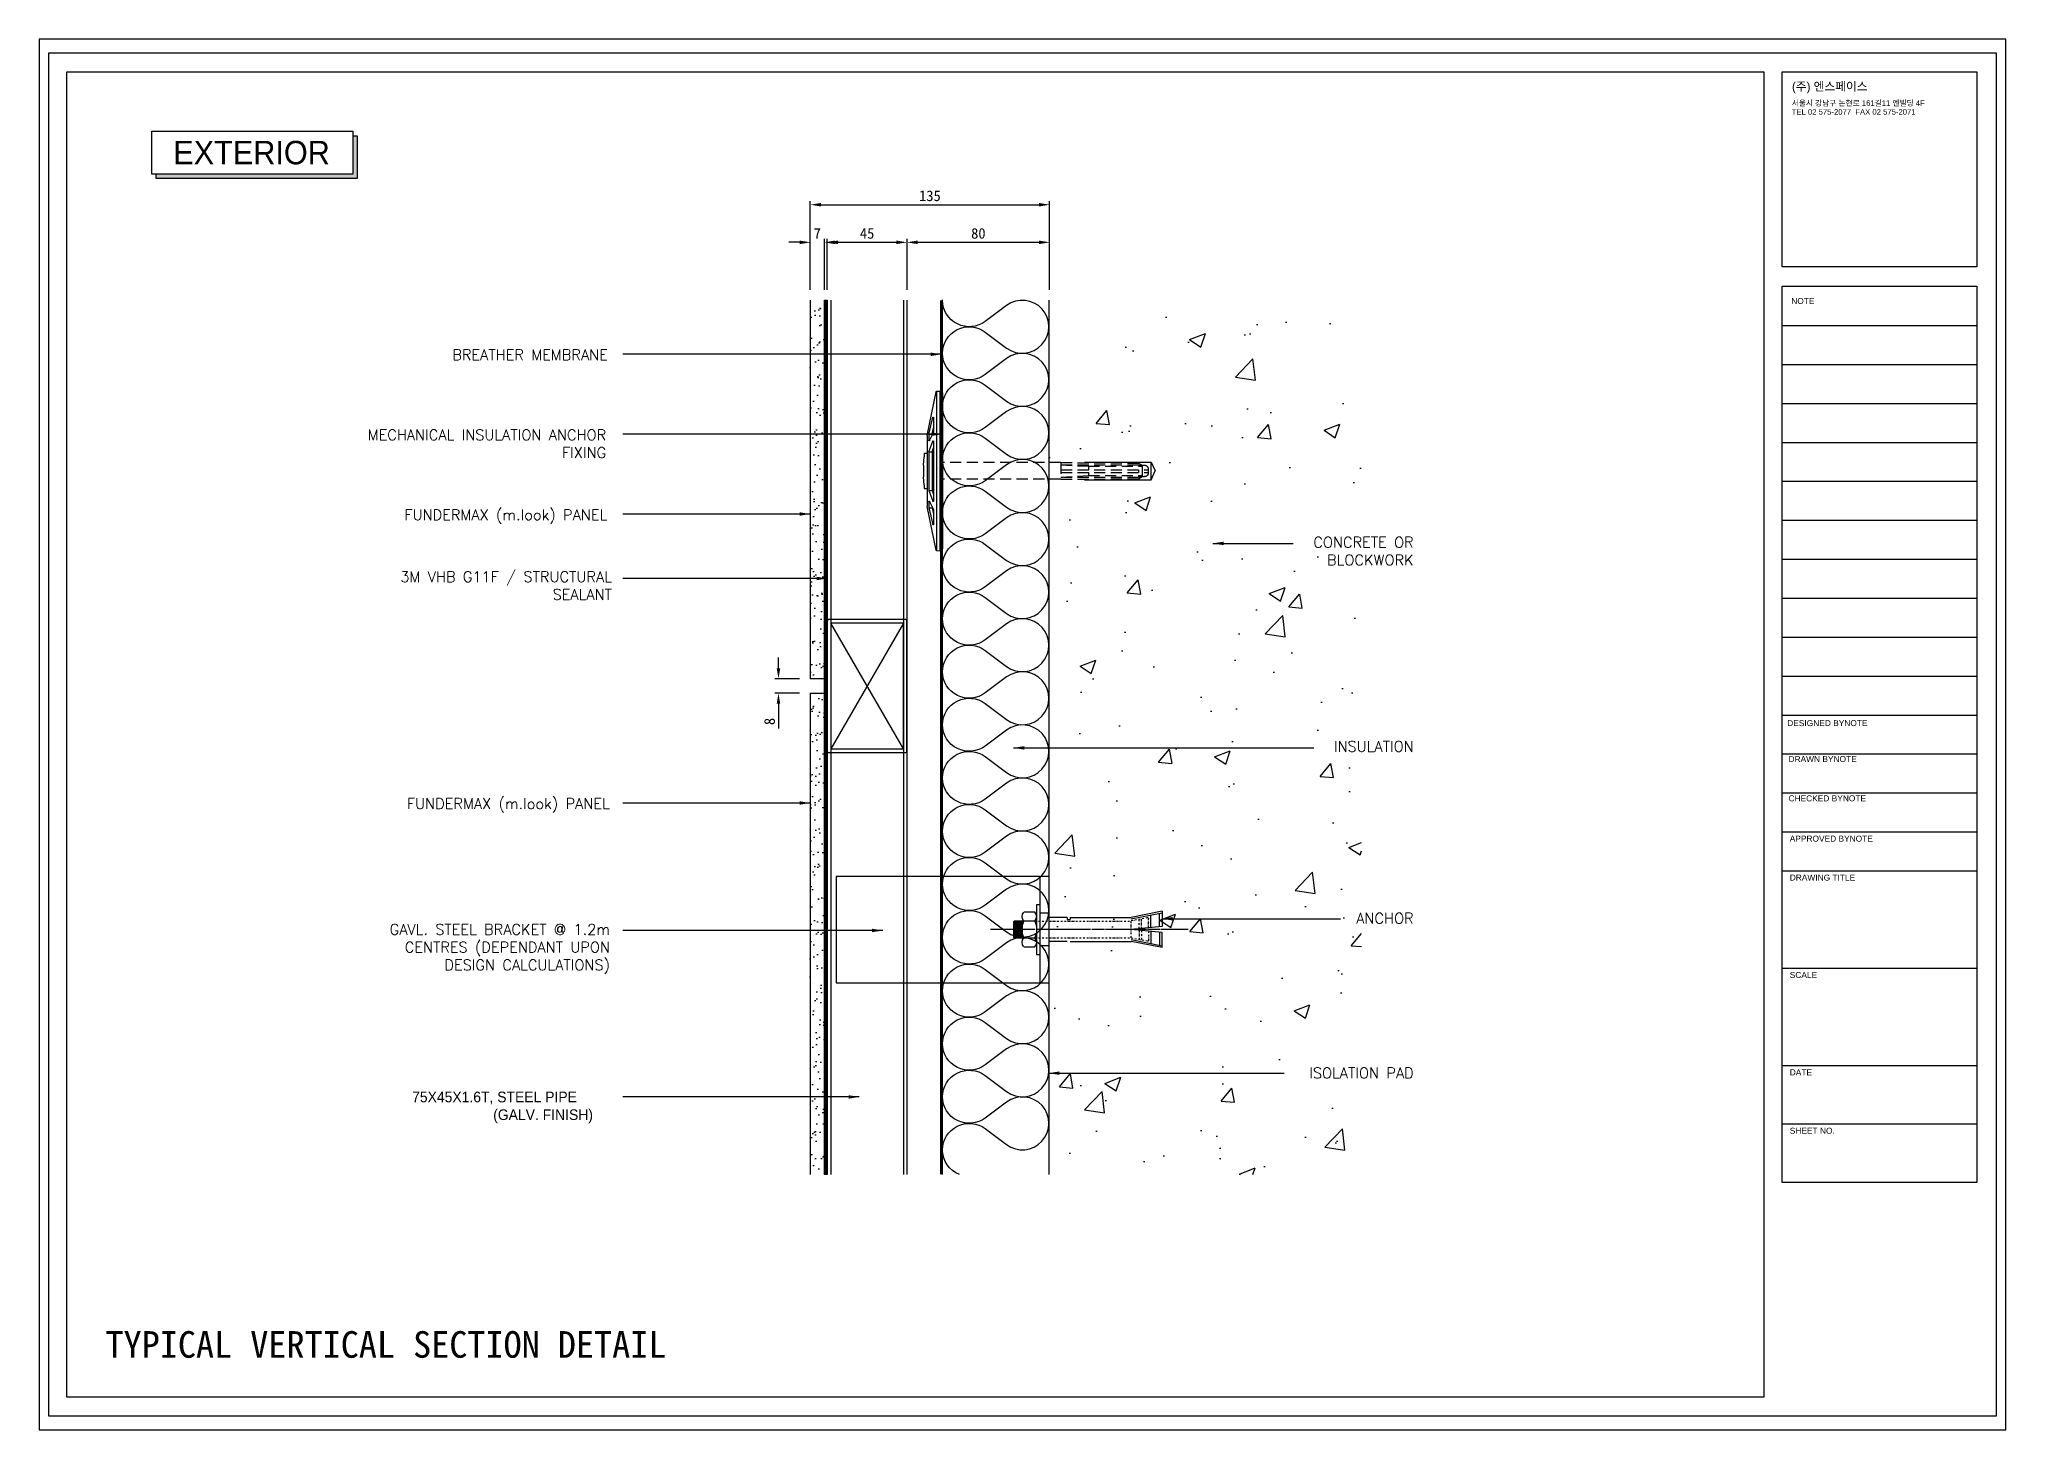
# Model space of a CAD drawing. Header units: millimetres. Extents: x 6755 to 21493, y 282 to 5565.
# Drawn here: x 15949 to 17057, y 2635 to 3419 of the extents above; entities that cross this region are included whole.
import ezdxf

# ---------------------------------------------------------------- set-up
doc = ezdxf.new("R2010")
doc.units = ezdxf.units.MM
doc.header["$MEASUREMENT"] = 0
for name, pattern in [('CENTER', [7.75, 7.25, -0.25, 0, -0.25]), ('DASHDOTX2', [2, 1, -0.5, 0, -0.5]), ('HIDDEN', [0.375, 0.25, -0.125])]:
    doc.linetypes.add(name, pattern=pattern)
for name, color, linetype in [('3', 3, 'Continuous'), ('Bolt', 1, 'Continuous'), ('BREATHER', 150, 'Continuous'), ('DIM', 1, 'Continuous'), ('Dims', 1, 'Continuous'), ('INSULATION', 2, 'Continuous'), ('Pressings', 3, 'Continuous'), ('Structure', 6, 'Continuous')]:
    doc.layers.add(name, color=color, linetype=linetype)
for name, color, linetype, true_color in [('4', 4, 'Continuous', 0x00ffff), ('Components', 7, 'Continuous', 0x000000), ('nt', 7, 'Continuous', 0x994c00), ('NT Panel', 7, 'Continuous', 0xbfff7f), ('TE 07', 7, 'Continuous', 0x000000), ('TEXT', 2, 'Continuous', 0xffff00)]:
    doc.layers.add(name, color=color, linetype=linetype, true_color=true_color)
doc.styles.add('Arial', font='arial.ttf')
doc.styles.add('HY울릉도L', font='Dotum.ttf')
doc.styles.add('style1', font='simplex.shx')
doc.dimstyles.new('Telling', dxfattribs={"dimscale": 2, "dimtxt": 3, "dimasz": 3, "dimexe": 1, "dimexo": 3, "dimgap": 1, "dimtad": 1, "dimdec": 1, "dimrnd": 1, "dimdsep": 46, "dimtxsty": 'Standard', "dimcen": 3, "dimclrd": 1, "dimclre": 1, "dimclrt": 2, "dimadec": 0, "dimazin": 0, "dimtfac": 1, "dimtdec": 1, "dimtofl": 0, "dimtmove": 0, "dimatfit": 0, "dimfxl": 1, "dimtolj": 1, "dimtzin": 0, "dimlwe": -1, "dimarcsym": 0})
pattern_1 = [(142.5, (39145.332, 1779.269), (0.3200063, 9.7882647), [0, -7.7216, 0, -8.636, 0, -8.255]), (172.5, (39145.332, 1779.269), (-8.990466, 14.336502), [0, -4.1656, 0, -6.9596, 0, -2.667]), (212.5, (39151.58, 1779.269), (-15.8198474, 0.0287437), [0, -2.54, 0, -9.144, 0, -11.938]), (222.5, (39151.58, 1779.269), (-15.271129, 4.4585865), [0, -1.27, 0, -5.9944, 0, -6.858])]

msp = doc.modelspace()

# ---------------------------------------------------------------- texts
at = {"layer": 'TEXT', "color": 7, "style": 'HY울릉도L'}
msp.add_text('EXTERIOR', height=13.2001, dxfattribs=at).set_placement((16024.238, 3348.117))
at = {"layer": 'TEXT'}
msp.add_text('TYPICAL VERTICAL SECTION DETAIL', height=15, dxfattribs=at).set_placement((15985.994, 2675.068))
at = {"layer": 'TEXT', "char_height": 6, "style": 'style1'}
for s, insert, width, attachment_point in [('\\pxqr;BREATHER MEMBRANE', (16269.278, 3243.715), 147.63272, 3), ('\\pxqr;MECHANICAL INSULATION ANCHOR FIXING', (16268.331, 3198.523), 153.91383, 3), ('\\pxqr;FUNDERMAX (m.look) PANEL', (16268.953, 3153.423), 153.91383, 3), ('CONCRETE OR \\PBLOCKWORK', (16723.691, 3137.958), 147.63272, 3), ('\\pxqr;3M VHB G11F / STRUCTURAL SEALANT', (16123.966, 3118.522), 147.63272, 1), ('INSULATION', (16723.691, 3022.802), 63.01319, 3), ('\\pxqr;FUNDERMAX (m.look) PANEL', (16270.375, 2990.572), 153.91383, 3), ('\\pxqr;GAVL. STEEL BRACKET @ 1.2m CENTRES (DEPENDANT UPON DESIGN CALCULATIONS)', (16122.839, 2919.615), 147.63272, 1), ('ANCHOR', (16723.691, 2925.914), 147.63272, 3), ('ISOLATION PAD', (16723.691, 2838.689), 147.63272, 3), ('\\pi57.67;{\\fHY울릉도L|b0|i0|c129|p18;75X45X1.6T, STEEL PIPE\\P\\pi103.38;(GALV. FINISH)}', (16101.246, 2825.135), 178.01801, 1)]:
    msp.add_mtext(s, dxfattribs=dict(at, insert=insert, width=width, attachment_point=attachment_point))

# ---------------------------------------------------------------- blocks, each defined once
blk = doc.blocks.new('AL-TEMPLATE')
at = {"color": 9, "true_color": 0xc0c0c0}
for p, q in [((2716.82, 1392.97), (2800.02, 1392.97)), ((2716.82, 1376.33), (2800.02, 1376.33)), ((2716.82, 1359.69), (2800.02, 1359.69)), ((2716.82, 1343.05), (2800.02, 1343.05)), ((2716.82, 1326.41), (2800.02, 1326.41)), ((2716.82, 1309.77), (2800.02, 1309.77)), ((2716.82, 1293.13), (2800.02, 1293.13)), ((2716.82, 1276.49), (2800.02, 1276.49)), ((2716.82, 1259.85), (2800.02, 1259.85)), ((2716.82, 1243.21), (2800.02, 1243.21)), ((2716.82, 1209.93), (2800.02, 1209.93)), ((2716.82, 1193.29), (2800.02, 1193.29)), ((2716.82, 1176.65), (2800.02, 1176.65)), ((2716.82, 1118.41), (2800.02, 1118.41)), ((2716.82, 1076.81), (2800.02, 1076.81)), ((2716.82, 1051.85), (2800.02, 1051.85))]:
    blk.add_line(p, q, dxfattribs=at)
for points in [[(1976.34, 1509.45), (2808.34, 1509.45), (2808.34, 927.05), (1976.34, 927.05)], [(2716.82, 1501.32), (2800.02, 1501.32), (2800.02, 1418.12), (2716.82, 1418.12)], [(2716.82, 1409.8), (2800.02, 1409.8), (2800.02, 1026.89), (2716.82, 1026.89)]]:
    blk.add_lwpolyline(points, close=True, dxfattribs=at)
for points in [[(2716.82, 1226.57), (2800.02, 1226.57)], [(2716.82, 1160.01), (2800.02, 1160.01)]]:
    blk.add_lwpolyline(points, dxfattribs=at)
at = {"layer": 'nt', "color": 254, "linetype": 'Continuous', "true_color": 0xd6d6d6}
blk.add_lwpolyline([(1972.34, 1515.25), (1972.34, 921.25), (2812.34, 921.25), (2812.34, 1515.25)], close=True, dxfattribs=at)
at = {"layer": 'TE 07'}
blk.add_lwpolyline([(1984.07, 1501.32), (2709.08, 1501.32), (2709.08, 935.18), (1984.07, 935.18)], close=True, dxfattribs=at)
at = {"color": 150, "true_color": 0x007fff, "insert": (2721.06, 1496.93), "char_height": 3.6698, "width": 35.1369, "attachment_point": 1, "line_spacing_factor": 0.963855}
blk.add_mtext('\\fExpo M;(주) 엔스페이스', dxfattribs=at)
at = {"color": 7, "true_color": 0xffffff, "insert": (2720.94, 1489.17), "char_height": 2.3487, "width": 61.8214, "attachment_point": 1, "line_spacing_factor": 0.963855, "style": 'Arial'}
blk.add_mtext('\\fArial;서울시 강남구 논현로 161길11 엔빌딩 4F\\PTEL 02 575-2077  FAX 02 575-2071', dxfattribs=at)
at = {"color": 9, "true_color": 0xc0c0c0, "char_height": 2.5559, "attachment_point": 1, "line_spacing_factor": 0.963855}
for s, insert, width in [('\\fArial;NOTE', (2720.76, 1404.73), 11.9173), ('\\fArial;DESIGNED BYNOTE', (2719.01, 1224.39), 36.0906), ('\\fArial;DRAWN BYNOTE', (2719.56, 1209.04), 30.9788), ('\\fArial;CHECKED BYNOTE', (2719.56, 1192.25), 35.0282), ('\\fArial;APPROVED BYNOTE', (2720.1, 1175.04), 37.5533), ('\\fArial;DRAWING TITLE', (2720.1, 1158.4), 29.8086), ('\\fArial;SCALE', (2720.1, 1116.8), 13.8111), ('\\fArial;DATE', (2720.1, 1075.2), 11.517), ('\\fArial;SHEET NO.', (2720.1, 1050.24), 21.1247)]:
    blk.add_mtext(s, dxfattribs=dict(at, insert=insert, width=width))
blk = doc.blocks.new('Insulation Anchor')
at = {"layer": 'Components'}
for p, q in [((23834.6, 1327.2), (23832.3, 1322.3)), ((23834.6, 1317.3), (23832.3, 1322.3)), ((23834.6, 1317.3), (23834.6, 1327.2)), ((23872.3, 1327.2), (23834.6, 1327.2)), ((23872.3, 1317.3), (23834.6, 1317.3))]:
    blk.add_line(p, q, dxfattribs=at)
for points in [[(23953.9, 1367.3), (23952.3, 1366.3)], [(23952.3, 1366.3), (23952.3, 1278.3)], [(23953.9, 1367.3), (23953.9, 1277.3)], [(23955.6, 1367.2), (23953.9, 1367.3)], [(23955.6, 1367.2), (23955.6, 1277.5)], [(23955.9, 1366.9), (23955.9, 1366.9), (23955.9, 1366.9), (23955.9, 1367), (23955.8, 1367), (23955.8, 1367.1), (23955.7, 1367.1), (23955.6, 1367.2)], [(23960.9, 1342.3), (23955.9, 1366.9)], [(23957.8, 1352.5), (23957.8, 1352.5), (23957.8, 1352.6), (23957.8, 1352.7), (23957.7, 1352.7), (23957.6, 1352.7), (23957.6, 1352.7), (23957.5, 1352.7), (23957.4, 1352.6), (23957.3, 1352.5), (23957.3, 1352.5)], [(23957.3, 1352.5), (23957.3, 1344.1)], [(23958.2, 1343.1), (23957.3, 1346.6)], [(23957.3, 1344.1), (23957.4, 1343.9)], [(23959.7, 1339.4), (23957.4, 1343.9)], [(23960.1, 1343.1), (23957.8, 1352.5)], [(23958.2, 1343.1), (23958.2, 1342.4)], [(23960.1, 1343.1), (23958.2, 1343.1)], [(23960.1, 1343.1), (23960.1, 1339.5)], [(23960.9, 1342.3), (23960.9, 1302.3)], [(23957.8, 1339), (23957.8, 1339), (23957.8, 1339.1), (23957.7, 1339.1), (23957.7, 1339.2), (23957.6, 1339.2), (23957.6, 1339.2), (23957.5, 1339.2), (23957.5, 1339.1), (23957.4, 1339.1), (23957.4, 1339), (23957.3, 1339), (23957.3, 1339), (23957.3, 1338.9)], [(23957.3, 1338.9), (23957.3, 1305.3)], [(23960.1, 1333.1), (23958.2, 1333.1), (23957.3, 1335.3)], [(23960.1, 1333.1), (23957.8, 1339)], [(23958.2, 1333.1), (23958.2, 1311.2)], [(23959.7, 1339.4), (23959.7, 1339.4), (23959.7, 1339.3), (23959.8, 1339.3), (23959.8, 1339.3), (23959.9, 1339.3), (23960, 1339.3), (23960, 1339.3), (23960, 1339.3), (23960, 1339.4), (23960.1, 1339.4), (23960.1, 1339.5), (23960.1, 1339.5)], [(23960.1, 1333.1), (23960.1, 1311.2)], [(23962.6, 1332.3), (23960.9, 1332.3)], [(23962.6, 1332.3), (23962.6, 1330.3)], [(23958.2, 1327.2), (23957.3, 1327.2)], [(23963.1, 1325.6), (23962.6, 1330.3)], [(23963.1, 1325.6), (23963.1, 1318.9)], [(23958.2, 1317.4), (23957.3, 1317.4)], [(23960.1, 1311.2), (23958.2, 1311.2), (23957.3, 1309)], [(23960.1, 1311.2), (23957.8, 1305.2)], [(23962.6, 1312.3), (23960.9, 1312.3)], [(23962.6, 1314.3), (23963.1, 1318.9)], [(23962.6, 1314.3), (23962.6, 1312.3)], [(23955.9, 1277.7), (23960.9, 1302.3)], [(23957.3, 1305.3), (23957.3, 1305.2), (23957.4, 1305.2), (23957.4, 1305.1), (23957.5, 1305.1), (23957.5, 1305.1), (23957.6, 1305.1), (23957.6, 1305.1), (23957.7, 1305.1), (23957.7, 1305.1), (23957.8, 1305.1), (23957.8, 1305.2)], [(23960.1, 1301.4), (23958.2, 1301.4), (23957.3, 1297.9)], [(23957.4, 1300.6), (23957.3, 1300.4)], [(23957.3, 1300.4), (23957.3, 1292.2)], [(23959.7, 1305.1), (23957.4, 1300.6)], [(23960.1, 1301.4), (23957.8, 1292.1)], [(23958.2, 1302.3), (23958.2, 1301.4)], [(23960.1, 1305), (23960.1, 1305.1), (23960.1, 1305.1), (23960, 1305.2), (23960, 1305.2), (23960, 1305.3), (23959.9, 1305.3), (23959.8, 1305.3), (23959.8, 1305.2), (23959.7, 1305.2), (23959.7, 1305.2), (23959.7, 1305.1)], [(23960.1, 1305), (23960.1, 1301.4)], [(23957.3, 1292.2), (23957.3, 1292.1), (23957.3, 1292), (23957.4, 1292), (23957.4, 1291.9), (23957.5, 1291.9), (23957.5, 1291.9), (23957.6, 1291.9), (23957.6, 1291.9), (23957.7, 1291.9), (23957.7, 1291.9), (23957.8, 1291.9), (23957.8, 1292), (23957.8, 1292), (23957.8, 1292.1)], [(23955.6, 1277.5), (23953.9, 1277.3), (23952.3, 1278.3)], [(23955.6, 1277.5), (23955.7, 1277.5), (23955.8, 1277.5), (23955.8, 1277.5), (23955.9, 1277.5), (23955.9, 1277.6), (23955.9, 1277.6), (23955.9, 1277.7)]]:
    blk.add_lwpolyline(points, dxfattribs=at)
at = {"layer": 'Components', "linetype": 'HIDDEN', "ltscale": 25}
for points in [[(23838.4, 1325.6), (23838.3, 1325.5), (23838.2, 1325.5), (23838.1, 1325.5), (23838, 1325.5), (23837.9, 1325.5), (23837.8, 1325.4), (23837.7, 1325.4), (23837.6, 1325.3), (23837.5, 1325.3), (23837.4, 1325.3), (23837.3, 1325.2), (23837.3, 1325.2), (23837.2, 1325.1), (23837.1, 1325.1), (23837.1, 1325), (23837, 1324.9), (23836.9, 1324.9), (23836.8, 1324.8), (23836.8, 1324.7), (23836.7, 1324.6), (23836.7, 1324.6), (23836.6, 1324.5), (23836.6, 1324.4), (23836.6, 1324.3), (23836.5, 1324.2), (23836.5, 1324.1), (23836.4, 1324), (23836.4, 1323.9), (23836.4, 1323.9), (23836.4, 1323.7), (23836.3, 1323.7), (23836.3, 1323.5)], [(23836.3, 1321), (23836.3, 1320.9), (23836.4, 1320.8), (23836.4, 1320.8), (23836.4, 1320.6), (23836.4, 1320.5), (23836.5, 1320.5), (23836.5, 1320.3), (23836.6, 1320.3), (23836.6, 1320.2), (23836.6, 1320), (23836.7, 1320), (23836.7, 1319.9), (23836.8, 1319.8), (23836.8, 1319.8), (23836.9, 1319.7), (23837, 1319.6), (23837.1, 1319.6), (23837.1, 1319.5), (23837.2, 1319.4), (23837.3, 1319.3), (23837.3, 1319.3), (23837.4, 1319.3), (23837.5, 1319.2), (23837.6, 1319.2), (23837.7, 1319.1), (23837.8, 1319.1), (23837.9, 1319.1), (23838, 1319.1), (23838.1, 1319.1), (23838.2, 1319.1), (23838.3, 1319.1), (23838.4, 1319.1)], [(23836.4, 1323.5), (23836.4, 1321)], [(23885.5, 1323), (23836.4, 1323)], [(23885.5, 1321.5), (23836.4, 1321.5)], [(23839.8, 1325.6), (23838.4, 1325.6)], [(23841.8, 1326.7), (23839.8, 1325.5)], [(23841.8, 1325.8), (23839.8, 1325.2)], [(23839.8, 1325.5), (23839.8, 1319.1)], [(23870, 1324.9), (23839.8, 1324.9)], [(23870, 1319.8), (23839.8, 1319.8)], [(23885.5, 1327), (23841.8, 1326.7)], [(23841.8, 1326.7), (23841.8, 1326.7)], [(23885.5, 1325.8), (23841.8, 1325.8)], [(23841.8, 1325.8), (23841.8, 1324.9)], [(23841.8, 1323), (23841.8, 1321.5)], [(23841.8, 1319.8), (23841.8, 1318.7)], [(23885.5, 1325.8), (23870, 1324.9)], [(23870, 1324.9), (23870, 1323)], [(23870, 1321.5), (23870, 1319.8)], [(23885.5, 1318.7), (23870, 1319.8)], [(23885.5, 1327), (23952.3, 1327)], [(23885.5, 1327), (23885.5, 1317.5)], [(23839.8, 1319.1), (23838.4, 1319.1)], [(23841.8, 1318.7), (23839.8, 1319.3)], [(23841.8, 1317.9), (23839.8, 1319.1)], [(23885.5, 1318.7), (23841.8, 1318.7)], [(23885.5, 1317.6), (23841.8, 1317.9)], [(23841.8, 1317.9), (23841.8, 1317.9)], [(23885.5, 1317.6), (23952.3, 1317.6)]]:
    blk.add_lwpolyline(points, dxfattribs=at)
blk = doc.blocks.new('al-anchor')
at = {"layer": 'Bolt', "linetype": 'CENTER'}
blk.add_line((450.1, 842.4), (450.1, 731), dxfattribs=at)
at = {"layer": 'Bolt'}
for p, q in [((439.9, 827.7), (443.4, 810.2)), ((439.9, 827.7), (448.5, 827.7)), ((440.8, 827.7), (444.3, 810.3)), ((448.6, 826.2), (441.2, 826.2)), ((449.1, 821.3), (442.1, 821.3)), ((448.5, 827.7), (450.1, 810.2)), ((451.8, 827.7), (450.1, 810.2)), ((451.2, 821.3), (458.2, 821.3)), ((451.7, 826.2), (459.1, 826.2)), ((460.4, 827.7), (451.8, 827.7)), ((459.4, 827.7), (455.9, 810.3)), ((460.4, 827.7), (456.9, 810.3)), ((443.4, 775.8), (443.4, 810.2)), ((456.9, 775.8), (456.9, 810.3)), ((443.4, 774.2), (443.4, 763.9)), ((455.7, 774.2), (455.7, 775.8)), ((456.9, 775.8), (455.7, 775.8)), ((456.9, 774.2), (455.7, 774.2)), ((456.9, 774.2), (456.9, 763.9)), ((440.4, 749.9), (440.4, 755.9)), ((440.9, 763.9), (440.9, 758.9)), ((459.4, 763.9), (440.9, 763.9)), ((445.4, 744.4), (445.4, 755.9)), ((454.9, 755.9), (454.9, 744.4)), ((459.4, 763.9), (459.4, 758.9)), ((459.9, 755.9), (459.9, 749.9)), ((454.9, 748.9), (445.4, 748.9)), ((454.9, 748.4), (445.4, 748.4)), ((454.9, 747.9), (445.4, 747.9)), ((454.9, 747.4), (445.4, 747.4)), ((454.9, 746.9), (445.4, 746.9)), ((454.9, 746.4), (445.4, 746.4)), ((454.9, 745.9), (445.4, 745.9)), ((454.9, 745.4), (445.4, 745.4)), ((454.9, 744.9), (445.4, 744.9)), ((454.9, 744.4), (445.4, 744.4)), ((445.4, 744.4), (445.9, 743.9)), ((454.4, 743.9), (445.9, 743.9)), ((454.4, 743.9), (454.9, 744.4))]:
    blk.add_line(p, q, dxfattribs=at)
at = {"layer": 'Bolt', "linetype": 'DASHDOTX2'}
for p, q in [((443.5, 819.5), (445.3, 810.3)), ((449.2, 820), (444, 820)), ((449.6, 816.1), (444.1, 816.1)), ((449.7, 814.8), (444.4, 814.8)), ((445.4, 755.9), (445.4, 810.2)), ((445.4, 810.2), (454.9, 810.2)), ((450.6, 814.8), (455.9, 814.8)), ((450.7, 816.1), (456.1, 816.1)), ((451.1, 820), (456.3, 820)), ((454.9, 755.9), (454.9, 810.2)), ((456.8, 819.5), (455, 810.3))]:
    blk.add_line(p, q, dxfattribs=at)
at = {"layer": 'Bolt'}
blk.add_lwpolyline([(436, 758.9), (464, 758.9), (464, 756.9), (436, 756.9)], close=True, dxfattribs=at)
at = {"layer": 'Bolt', "linetype": 'DASHDOTX2'}
for centre, start, end in [((444, 819.5), 91.5299, 176.3045), ((456.3, 819.5), 3.6955, 88.4701)]:
    blk.add_arc(centre, 0.513, start, end, dxfattribs=at)
at = {"layer": 'Bolt'}
for centre, radius, start, end in [((442.9, 753.3), 3.58, 45.683, 134.317), ((450.1, 745.3), 11.6, 65.7903, 114.2097), ((457.4, 753.3), 3.58, 45.683, 134.317), ((442.9, 752.4), 3.58, 225.683, 314.317), ((450.1, 760.4), 11.6, 245.7903, 294.2097), ((457.4, 752.4), 3.58, 225.683, 314.317)]:
    blk.add_arc(centre, radius, start, end, dxfattribs=at)
blk = doc.blocks.new('*D190')
at = {"layer": 'Defpoints', "color": 0, "transparency": 16777216}
for p in [(16365.5, 3049.9), (16383.4, 3057.9), (16383.4, 3049.9)]:
    blk.add_point(p, dxfattribs=at)
at = {"layer": 'Dims', "color": 1, "lineweight": -2, "transparency": 16777216}
for p, q in [((16365.5, 3063.9), (16365.5, 3069.9)), ((16365.5, 3043.9), (16365.5, 3029.9))]:
    blk.add_line(p, q, dxfattribs=at)
at = {"layer": 'Dims', "color": 1, "transparency": 16777216}
for p, q in [((16377.4, 3057.9), (16363.5, 3057.9)), ((16377.4, 3049.9), (16363.5, 3049.9))]:
    blk.add_line(p, q, dxfattribs=at)
for points in [[(16364.5, 3063.9), (16366.5, 3063.9), (16365.5, 3057.9)], [(16364.5, 3043.9), (16366.5, 3043.9), (16365.5, 3049.9)]]:
    blk.add_solid(points, dxfattribs=at)
at = {"layer": 'Dims', "color": 2, "transparency": 16777216, "insert": (16360.5, 3033.9), "char_height": 6, "attachment_point": 5, "rotation": 90}
blk.add_mtext('\\A1;8', dxfattribs=at)
blk = doc.blocks.new('*D144')
at = {"layer": 'Defpoints', "color": 0, "transparency": 16777216}
for p in [(16391.4, 3304.1), (16383.4, 3271.4), (16391.4, 3271.4)]:
    blk.add_point(p, dxfattribs=at)
at = {"layer": 'Dims', "color": 1, "transparency": 16777216}
for p, q in [((16383.4, 3277.4), (16383.4, 3306.1)), ((16391.4, 3277.4), (16391.4, 3306.1))]:
    blk.add_line(p, q, dxfattribs=at)
at = {"layer": 'Dims', "color": 1, "lineweight": -2, "transparency": 16777216}
for p, q in [((16377.4, 3304.1), (16371.4, 3304.1)), ((16397.4, 3304.1), (16403.4, 3304.1))]:
    blk.add_line(p, q, dxfattribs=at)
at = {"layer": 'Dims', "color": 1, "transparency": 16777216}
for points in [[(16377.4, 3305.1), (16377.4, 3303.1), (16383.4, 3304.1)], [(16397.4, 3305.1), (16397.4, 3303.1), (16391.4, 3304.1)]]:
    blk.add_solid(points, dxfattribs=at)
at = {"layer": 'Dims', "color": 2, "transparency": 16777216, "insert": (16387.4, 3309.1), "char_height": 6, "attachment_point": 5}
blk.add_mtext('\\A1;7', dxfattribs=at)
blk = doc.blocks.new('*D145')
at = {"layer": 'Defpoints', "color": 0, "transparency": 16777216}
for p in [(16438, 3304.1), (16393, 3271.4), (16438, 3271.4)]:
    blk.add_point(p, dxfattribs=at)
at = {"layer": 'Dims', "color": 1, "transparency": 16777216}
for p, q in [((16393, 3277.4), (16393, 3306.1)), ((16438, 3277.4), (16438, 3306.1))]:
    blk.add_line(p, q, dxfattribs=at)
at = {"layer": 'Dims', "color": 1, "lineweight": -2, "transparency": 16777216}
blk.add_line((16399, 3304.1), (16432, 3304.1), dxfattribs=at)
at = {"layer": 'Dims', "color": 1, "transparency": 16777216}
for points in [[(16399, 3305.1), (16399, 3303.1), (16393, 3304.1)], [(16432, 3305.1), (16432, 3303.1), (16438, 3304.1)]]:
    blk.add_solid(points, dxfattribs=at)
at = {"layer": 'Dims', "color": 2, "transparency": 16777216, "insert": (16415.5, 3309.1), "char_height": 6, "attachment_point": 5}
blk.add_mtext('\\A1;45', dxfattribs=at)
blk = doc.blocks.new('*D146')
at = {"layer": 'Defpoints', "color": 0, "transparency": 16777216}
for p in [(16518.4, 3304.1), (16438, 3272), (16518.4, 3272)]:
    blk.add_point(p, dxfattribs=at)
at = {"layer": 'Dims', "color": 1, "transparency": 16777216}
for p, q in [((16438, 3278), (16438, 3306.1)), ((16518.4, 3278), (16518.4, 3306.1))]:
    blk.add_line(p, q, dxfattribs=at)
at = {"layer": 'Dims', "color": 1, "lineweight": -2, "transparency": 16777216}
blk.add_line((16444, 3304.1), (16512.4, 3304.1), dxfattribs=at)
at = {"layer": 'Dims', "color": 1, "transparency": 16777216}
for points in [[(16444, 3305.1), (16444, 3303.1), (16438, 3304.1)], [(16512.4, 3305.1), (16512.4, 3303.1), (16518.4, 3304.1)]]:
    blk.add_solid(points, dxfattribs=at)
at = {"layer": 'Dims', "color": 2, "transparency": 16777216, "insert": (16478.2, 3309.1), "char_height": 6, "attachment_point": 5}
blk.add_mtext('\\A1;80', dxfattribs=at)
blk = doc.blocks.new('*D147')
at = {"layer": 'Defpoints', "color": 0, "transparency": 16777216}
for p in [(16518.4, 3325.3), (16383.4, 3271.4), (16518.4, 3271.4)]:
    blk.add_point(p, dxfattribs=at)
at = {"layer": 'Dims', "color": 1, "transparency": 16777216}
for p, q in [((16383.4, 3277.4), (16383.4, 3327.3)), ((16518.4, 3277.4), (16518.4, 3327.3))]:
    blk.add_line(p, q, dxfattribs=at)
at = {"layer": 'Dims', "color": 1, "lineweight": -2, "transparency": 16777216}
blk.add_line((16389.4, 3325.3), (16512.4, 3325.3), dxfattribs=at)
at = {"layer": 'Dims', "color": 1, "transparency": 16777216}
for points in [[(16389.4, 3326.3), (16389.4, 3324.3), (16383.4, 3325.3)], [(16512.4, 3326.3), (16512.4, 3324.3), (16518.4, 3325.3)]]:
    blk.add_solid(points, dxfattribs=at)
at = {"layer": 'Dims', "color": 2, "transparency": 16777216, "insert": (16450.9, 3330.3), "char_height": 6, "attachment_point": 5}
blk.add_mtext('\\A1;135', dxfattribs=at)
blk = doc.blocks.new('75-45_pipe')
at = {"layer": '3', "color": 4}
for p, q in [((-3668.1, 5689.5), (-3739.1, 5648.5)), ((-3739.1, 5689.5), (-3668.1, 5648.5))]:
    blk.add_line(p, q, dxfattribs=at)
blk.add_lwpolyline([(-3740.1, 5646.5), (-3667.1, 5646.5, 0.414214), (-3666.1, 5647.5), (-3666.1, 5690.5, 0.414214), (-3667.1, 5691.5), (-3740.1, 5691.5, 0.414214), (-3741.1, 5690.5), (-3741.1, 5647.5, 0.414214)], format="xyb", close=True, dxfattribs=at)
blk.add_lwpolyline([(-3739.1, 5648.5), (-3668.1, 5648.5), (-3668.1, 5689.5), (-3739.1, 5689.5)], close=True, dxfattribs=at)
at = {"layer": 'DIM'}
for p in [(-3741.1, 5691.5), (-3666.1, 5691.5), (-3741.1, 5646.5), (-3666.1, 5646.5)]:
    blk.add_point(p, dxfattribs=at)

# ---------------------------------------------------------------- dimensions: what is measured, and where the dimension line sits
at = {"layer": 'Dims'}
for base, p1, p2, picture, middle in [((16518.359, 3325.346), (16383.359, 3271.392), (16518.359, 3271.392), '*D147', (16450.859, 3330.346)), ((16437.959, 3304.132), (16392.959, 3271.392), (16437.959, 3271.392), '*D145', (16415.459, 3309.132)), ((16518.359, 3304.132), (16437.959, 3272.017), (16518.359, 3272.017), '*D146', (16478.159, 3309.132))]:
    dim = msp.add_linear_dim(base=base, p1=p1, p2=p2, dimstyle='Telling', dxfattribs=at)
    dim.commit()
    dim.dimension.update_dxf_attribs({"geometry": picture, "text_midpoint": middle})
dim = msp.add_linear_dim(base=(16391.359, 3304.132), p1=(16383.359, 3271.392), p2=(16391.359, 3271.392), text='7', dimstyle='Telling', dxfattribs=at)
dim.commit()
dim.dimension.update_dxf_attribs({"geometry": '*D144', "text_midpoint": (16387.359, 3304.132), "dimtype": 160})
dim = msp.add_linear_dim(base=(16365.535, 3049.903), p1=(16383.359, 3057.903), p2=(16383.359, 3049.903), angle=90, dimstyle='Telling', dxfattribs=at)
dim.commit()
dim.dimension.update_dxf_attribs({"geometry": '*D190', "text_midpoint": (16360.535, 3033.903)})

# ---------------------------------------------------------------- hatches: boundary and pattern name
h = msp.add_hatch()
h.set_pattern_fill('NET3', color=256, scale=0.15, style=0)
h.set_pattern_definition([(0, (17210.8351, -651.8463), (0, 0.47625), []), (60, (17210.8351, -651.8463), (-0.4124446, 0.238125), []), (120, (17210.8351, -651.8463), (-0.4124446, -0.238125), [])])
h.paths.add_polyline_path([(16392.959, 3271.392), (16391.359, 3271.392), (16391.359, 2778.409), (16392.959, 2778.409)])
at = {"layer": 'DIM'}
msp.add_hatch(color=6, dxfattribs=at).paths.add_polyline_path([(16127.949, 3364.149), (16125.553, 3364.149), (16125.553, 3342.613), (16014.517, 3342.613), (16014.517, 3340.053), (16127.949, 3340.053)])
at = {"layer": 'NT Panel'}
h = msp.add_hatch(dxfattribs=at)
h.set_pattern_fill('AR-SAND', color=30, scale=0.2, style=0)
h.set_pattern_definition(pattern_1)
h.paths.add_polyline_path([(16391.359, 3271.392), (16383.359, 3271.392), (16383.359, 3057.903), (16391.359, 3057.903)])
h = msp.add_hatch(dxfattribs=at)
h.set_pattern_fill('AR-SAND', color=30, scale=0.2, style=0)
h.set_pattern_definition(pattern_1)
h.paths.add_polyline_path([(16391.359, 3049.903), (16383.359, 3049.903), (16383.359, 2778.392), (16391.359, 2778.392)])
at = {"layer": 'Structure'}
h = msp.add_hatch(dxfattribs=at)
h.set_pattern_fill('AR-CONC', color=256, scale=0.5, style=0)
h.set_pattern_definition([(50, (18263.015, -1741.784), (91.0923, -7.9695), [9.525, -104.775]), (355, (18263.015, -1741.78), (-17.6217, 95.5284), [7.62, -83.8203]), (100.4514, (18270.61, -1742.45), (73.4706, 87.5589), [8.095, -89.0451]), (46.1842, (18263.01, -1716.38), (135.5395, -21.0212), [14.2875, -157.1625]), (96.6356, (18274.31, -1718.14), (118.702, 123.713), [12.1425, -133.5678]), (351.184, (18263.01, -1716.38), (118.702, 123.713), [11.43, -125.73]), (21, (18275.715, -1722.734), (75.8072, -51.1326), [9.525, -104.775]), (326, (18275.715, -1722.73), (30.901, 92.094), [7.62, -83.82]), (71.4514, (18282.03, -1726.995), (106.7082, 40.9614), [8.095, -89.045]), (37.5, (18263.015, -1741.784), (1.5443, 42.27752), [0, -82.804, 0, -85.09, 0, -84.1375]), (7.5, (18263.015, -1741.784), (33.40983, 50.0903), [0, -48.514, 0, -80.899, 0, -32.0675]), (327.5, (18234.694, -1741.784), (67.7953, -2.86437), [0, -31.75, 0, -99.06, 0, -131.445]), (317.5, (18221.994, -1741.784), (74.0646, 12.71325), [0, -41.275, 0, -65.786, 0, -93.345])])
h.paths.add_polyline_path([(16517.959, 3271.392), (16517.959, 2778.409), (16694.251, 2778.409), (16694.251, 3271.392)])

# ---------------------------------------------------------------- linework, layer by layer
msp.add_lwpolyline([(16391.359, 3271.392), (16392.959, 3271.392), (16392.959, 2778.409), (16391.359, 2778.409)], close=True)
at = {"layer": '3', "color": 4}
for p, q in [((16392.959, 3271.392), (16392.959, 2778.409)), ((16392.959, 2778.409), (16392.959, 3271.392)), ((16394.959, 3271.392), (16394.959, 2778.409)), ((16435.959, 3271.392), (16435.959, 2778.409)), ((16437.959, 3271.392), (16437.959, 2778.409))]:
    msp.add_line(p, q, dxfattribs=at)
at = {"layer": 'BREATHER', "linetype": 'HIDDEN', "ltscale": 25, "const_width": 1}
msp.add_lwpolyline([(16457.028, 3271.392), (16457.027, 2778.409)], dxfattribs=at)
at = {"layer": 'DIM', "color": 6}
msp.add_lwpolyline([(16012.12, 3366.71), (16125.553, 3366.71), (16125.553, 3342.613), (16012.12, 3342.613)], close=True, dxfattribs=at)
msp.add_lwpolyline([(16125.553, 3364.149), (16127.949, 3364.149), (16127.949, 3340.053), (16014.517, 3340.053), (16014.517, 3342.613)], dxfattribs=at)
at = {"layer": 'INSULATION'}
msp.add_lwpolyline([(16467.493, 2778.392, -0.30374764), (16457.956, 2792.219, -0.61592596), (16482.085, 2804.264), (16494.125, 2795.237, 1.98288671), (16494.165, 2819.255), (16482.046, 2810.231, -0.61124575), (16457.956, 2822.151, -0.61592544), (16482.085, 2834.196), (16494.125, 2825.169, 1.98288671), (16494.165, 2849.187), (16482.046, 2840.163, -0.61124564), (16457.956, 2852.083, -0.61592556), (16482.085, 2864.128), (16494.125, 2855.101, 1.98288671), (16494.165, 2879.118), (16482.046, 2870.094, -0.61124561), (16457.956, 2882.014, -0.61592559), (16482.085, 2894.059), (16494.125, 2885.032, 1.98288671), (16494.165, 2909.05), (16482.046, 2900.026, -0.61124583), (16457.956, 2911.946, -0.00350122), (16457.959, 2912.157, -0.61720134), (16482.088, 2924.258), (16494.127, 2915.231, 1.98288671), (16494.167, 2939.249), (16482.048, 2930.225, -0.61124568), (16457.959, 2942.145, -0.61592552), (16482.088, 2954.19), (16494.127, 2945.163, 1.98288671), (16494.167, 2969.18), (16482.048, 2960.156, -0.61124555), (16457.959, 2972.076, -0.61592565), (16482.088, 2984.121), (16494.127, 2975.094, 1.98288671), (16494.167, 2999.112), (16482.048, 2990.088, -0.61124553), (16457.959, 3002.008, -0.61592568), (16482.088, 3014.053), (16494.127, 3005.026, 1.98288671), (16494.167, 3029.044), (16482.048, 3020.02, -0.61124574), (16457.959, 3031.94, -0.61592545), (16482.088, 3043.985), (16494.127, 3034.958, 1.98288671), (16494.167, 3058.975), (16482.048, 3049.951, -0.61124518), (16457.959, 3061.871, -0.61592604), (16482.088, 3073.916), (16494.127, 3064.889, 1.98288671), (16494.167, 3088.907), (16482.048, 3079.883, -0.61124506), (16457.959, 3091.803, -0.61592616), (16482.088, 3103.848), (16494.127, 3094.821, 1.98288671), (16494.167, 3118.839), (16482.048, 3109.814, -0.61124503), (16457.959, 3121.734, -0.61592619), (16482.088, 3133.779), (16494.127, 3124.752, 1.98288671), (16494.167, 3148.77), (16482.048, 3139.746, -0.61124525), (16457.959, 3151.666, -0.61592596), (16482.088, 3163.711), (16494.127, 3154.684, 1.98288671), (16494.167, 3178.702), (16482.048, 3169.678, -0.61124575), (16457.959, 3181.598, -0.61592544), (16482.088, 3193.643), (16494.127, 3184.616, 1.98288671), (16494.167, 3208.633), (16482.048, 3199.609, -0.61124564), (16457.959, 3211.529, -0.61592556), (16482.088, 3223.574), (16494.127, 3214.547, 1.98288671), (16494.167, 3238.565), (16482.048, 3229.541, -0.61124561), (16457.959, 3241.461, -0.61592559), (16482.088, 3253.506), (16494.127, 3244.479, 1.98288671), (16494.167, 3268.497), (16482.048, 3259.472, -0.61124583), (16457.959, 3271.392, -0.00350122), (16457.961, 3271.604)], format="xyb", dxfattribs=at)
at = {"layer": 'NT Panel', "color": 30}
for p, q in [((16383.359, 3271.392), (16383.359, 3057.903)), ((16391.359, 3271.392), (16391.359, 3075.903)), ((16391.359, 3065.903), (16391.359, 2778.392)), ((16391.359, 3057.903), (16383.359, 3057.903)), ((16383.359, 3049.903), (16383.359, 2778.392)), ((16383.359, 3049.903), (16391.359, 3049.903))]:
    msp.add_line(p, q, dxfattribs=at)
at = {"layer": 'Pressings'}
msp.add_line((16512.959, 2946.448), (16512.959, 2886.448), dxfattribs=at)
msp.add_lwpolyline([(16517.959, 2946.448), (16397.959, 2946.448), (16397.959, 2886.448), (16517.959, 2886.448)], dxfattribs=at)
at = {"layer": 'Structure', "linetype": 'Continuous'}
msp.add_line((16517.959, 3271.392), (16517.959, 2778.409), dxfattribs=at)
at = {"layer": 'TEXT'}
msp.add_line((16457.959, 2778.409), (16457.959, 3271.392), dxfattribs=at)

# ---------------------------------------------------------------- block references
at = {"xscale": -1, "rotation": 270}
msp.add_blockref('al-anchor', (15754.083, 2466.447), dxfattribs=at)
at = {"layer": '4', "xscale": 1.32, "yscale": 1.32, "zscale": 1.32}
msp.add_blockref('AL-TEMPLATE', (13345.212, 1418.454), dxfattribs=at)
at = {"layer": 'DIM', "rotation": 270}
msp.add_blockref('75-45_pipe', (10746.461, -649.722), dxfattribs=at)
at = {"layer": 'Structure', "xscale": -1}
msp.add_blockref('Insulation Anchor', (40410.29, 1852.883), dxfattribs=at)

msp.set_redraw_order([(e.dxf.handle, doc.entitydb.next_handle()) for e in msp.query("TEXT MTEXT ATTDEF DIMENSION ARC_DIMENSION")])  # texts and dimensions are drawn at this point

# ---------------------------------------------------------------- leaders
at = {"layer": 'Dims'}
for points in [[(16457.267, 3240.958), (16277.7, 3240.955)], [(16457.916, 3195.914), (16277.7, 3195.914)], [(16383.359, 3150.876), (16277.7, 3150.876)], [(16610.465, 3134.301), (16655.794, 3134.301)], [(16392.959, 3114.527), (16277.7, 3114.527)], [(16498.047, 3019.003), (16667.365, 3019.003)], [(16383.359, 2987.905), (16277.7, 2987.905)], [(16424.263, 2916.021), (16277.7, 2916.021)], [(16581.779, 2922.627), (16682.501, 2922.627)], [(16517.959, 2835.557), (16650.656, 2835.557)], [(16410.982, 2822.146), (16277.7, 2822.146)]]:
    msp.add_leader(points, dimstyle='Telling', override={"dimgap": 1, "dimtad": 0}, dxfattribs=at)

doc.saveas('drawing.dxf')
